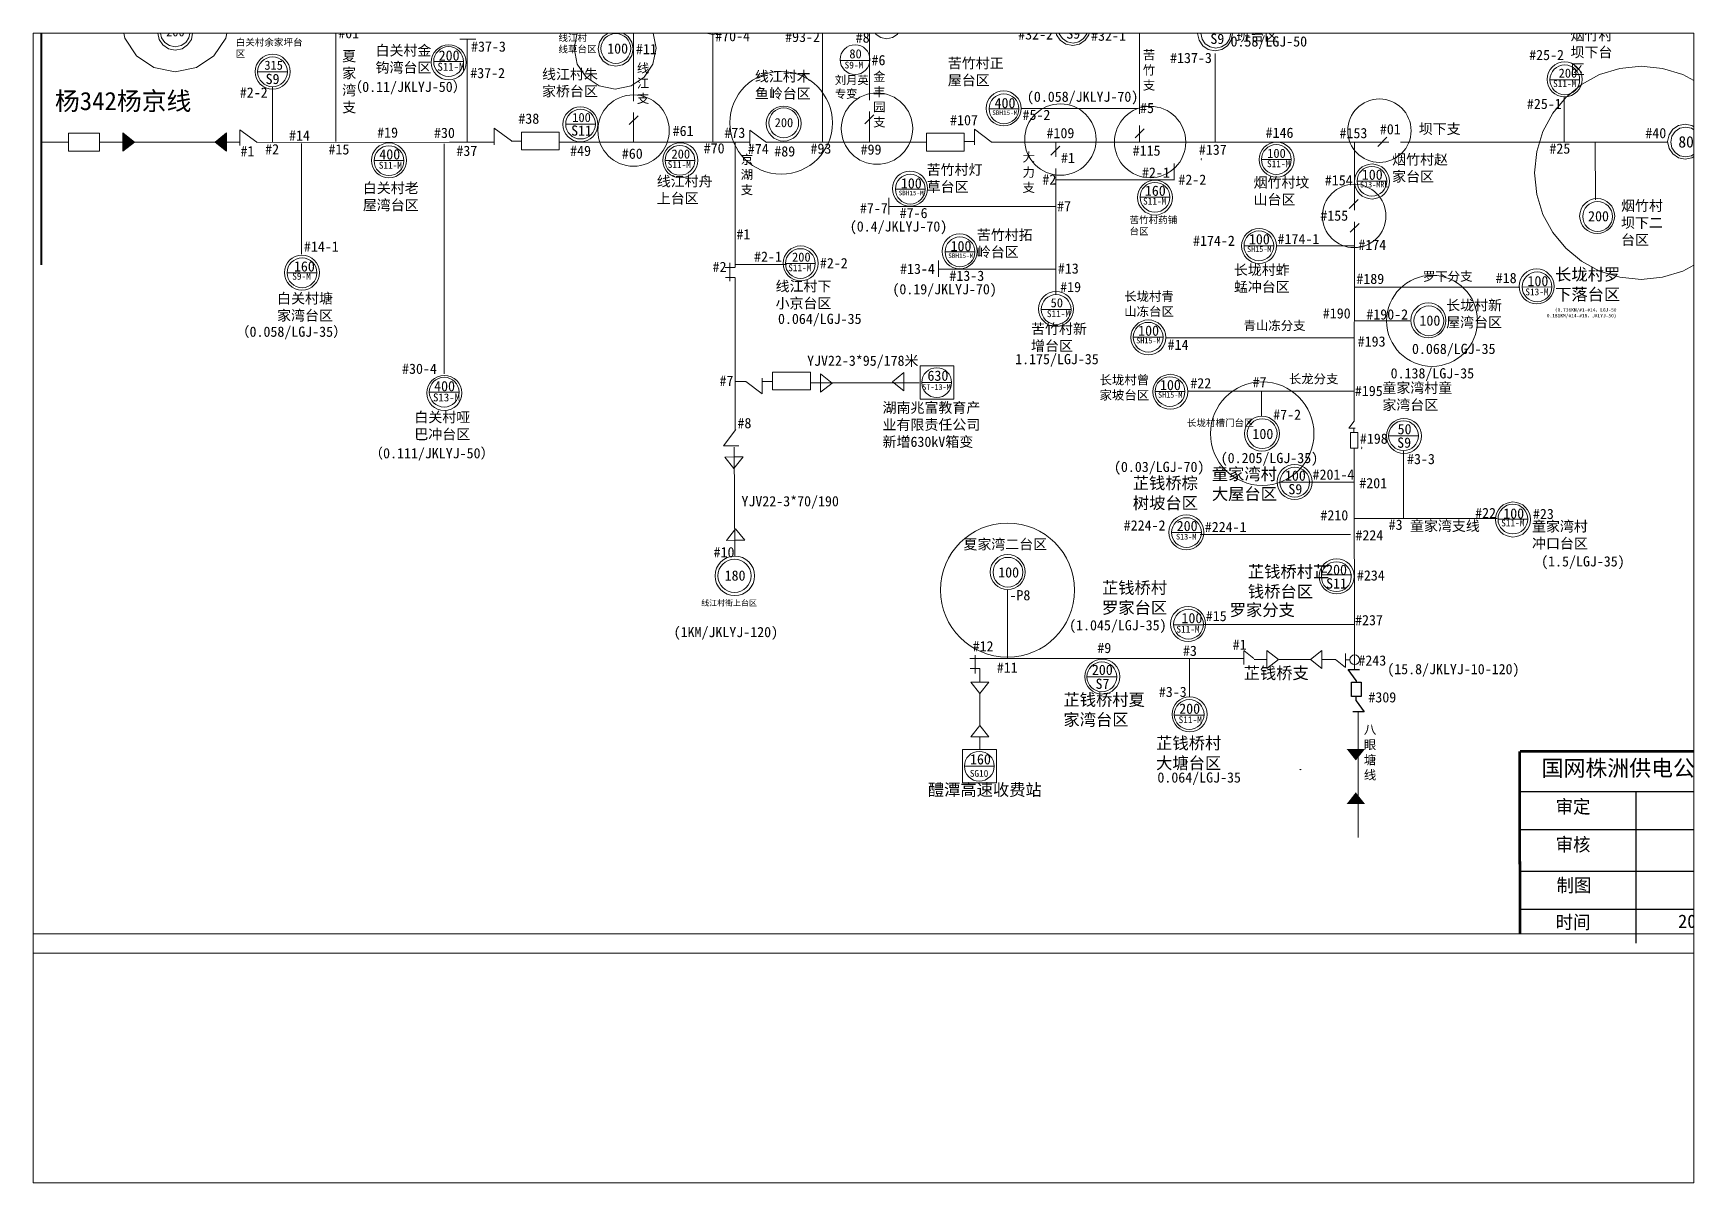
# Paper-space layout '布局1' of a CAD drawing. Header units: millimetres. Extents: x 1.11 to 10.01, y 0.77 to 6.93.
# The model-space entities are those that its viewports show. They can reach past a viewport. Long polylines and large blocks are cut down to what shows.
import ezdxf

# ---------------------------------------------------------------- set-up
doc = ezdxf.new("R2010")
doc.units = ezdxf.units.MM
doc.header["$MEASUREMENT"] = 0
doc.linetypes.add('ACAD_ISO02W100', pattern=[15, 12, -3])
doc.linetypes.add('ACAD_ISO03W100', pattern=[30, 12, -18])
doc.layers.add('图层2', color=7, linetype='Continuous', lineweight=20)
doc.layers.add('边框层', color=7, linetype='Continuous', lineweight=30)
doc.styles.add('_txtstyle_10.00_0_0', font='simsun.ttc', dxfattribs={"height": 10})
doc.styles.add('_txtstyle_6.00_0_0', font='simsun.ttc', dxfattribs={"height": 6})
doc.styles.add('_txtstyle_8.00_0_0', font='simsun.ttc', dxfattribs={"height": 8})
doc.styles.add('_txtstyle_9.00_0_0', font='simsun.ttc', dxfattribs={"height": 9})
doc.styles.add('_txtstyle_900.00_0_0900', font='simsun.ttc', dxfattribs={"height": 900})
doc.styles.add('仿宋_txtstyle_6.00_0_0', font='simsun.ttc', dxfattribs={"height": 6})
doc.styles.add('字体', font='simkai_0.ttf', dxfattribs={"height": 2.5})

psp = doc.layouts.new('布局1')

msp = doc.modelspace()

# ---------------------------------------------------------------- texts
at = {"attachment_point": 1}
for s, insert, char_height, width in [('{\\fNSimSun|b0|i0|c134|p49;长垅村蚱蜢冲台区}', (1207, 614.8), 9, 52.719), ('{\\fNSimSun|b0|i0|c134|p49;长垅村青山冻台区}', (1110.5, 591), 8, 46.185), ('{\\fNSimSun|b0|i0|c134|p49; 青山冻分支}', (1210, 565.3), 8, 430.251), ('{\\fNSimSun|b0|i0|c134|p49;长垅村曾家坡台区}', (1088.8, 517.5), 8, 49.501)]:
    msp.add_mtext(s, dxfattribs=dict(at, insert=insert, char_height=char_height, width=width))
at = {"color": 0, "insert": (898, 493.6), "char_height": 9, "width": 93.334, "attachment_point": 1}
msp.add_mtext('{\\fSimSun|b0|i0|c134|p54;湖南兆富教育产业有限责任公司新增630kV箱变}', dxfattribs=at)
at = {"color": 7, "linetype": 'Continuous', "true_color": 0xffffff, "insert": (1477.6, 179.1), "char_height": 14.124, "width": 386.136, "attachment_point": 1, "style": '字体'}
msp.add_mtext('国网株洲供电公司配电检修公司', dxfattribs=at)
at = {"linetype": 'Continuous', "char_height": 11.77, "width": 110.456, "attachment_point": 1}
for s, insert in [('审定', (1490, 144)), ('审核', (1490, 110.7)), ('制图', (1490.8, 74.8)), ('时间', (1490, 42.4))]:
    msp.add_mtext(s, dxfattribs=dict(at, insert=insert))
at = {"color": 7, "linetype": 'Continuous', "true_color": 0xffffff, "insert": (1597.7, 43.2), "char_height": 11.77, "width": 127.731, "attachment_point": 1}
msp.add_mtext('{\\fSimSun|b0|i0|c0|p2;202\\fSimSun|b0|i0|c134|p2;1年3月26日}', dxfattribs=at)
at = {"layer": '图层2', "char_height": 9, "attachment_point": 1, "style": '_txtstyle_9.00_0_0'}
for s, insert, width in [('{\\f@SimSun|b0|i0|c134|p2;#01}', (419.3, 823), 16.155), ('{\\f@SimSun|b0|i0|c134|p2;#01}', (1335.4, 738.5), 16.155), ('{\\f@SimSun|b0|i0|c134|p2;#1}', (1054.9, 713.3), 16.155), ('{\\f@SimSun|b0|i0|c134|p2;#155}', (1283, 662.5), 27.52)]:
    msp.add_mtext(s, dxfattribs=dict(at, insert=insert, width=width))
at = {"layer": '图层2', "color": 7, "linetype": 'Continuous', "lineweight": 0, "ltscale": 3.670564, "insert": (612.9, 817.4), "char_height": 6, "attachment_point": 1, "style": '_txtstyle_6.00_0_0'}
msp.add_mtext('线江村^M^J线草台区', dxfattribs=at)
at = {"layer": '图层2', "color": 7, "char_height": 9, "attachment_point": 1}
for s, insert, width in [('{\\f@SimSun|b0|i0|c134|p2;\\C256;#70-4}', (750.8, 820.4), 16.155), ('{\\f@SimSun|b0|i0|c134|p2;#61}', (713.4, 737), 16.155), ('{\\f@SimSun|b0|i0|c134|p2;#73}', (758.9, 735.4), 16.155), ('{\\f@SimSun|b0|i0|c134|p2;#153}', (1299.9, 735.1), 27.52), ('{\\f@SimSun|b0|i0|c134|p2;#49}', (623.2, 719.5), 16.155), ('{\\f@SimSun|b0|i0|c134|p2;#60}', (668.7, 717), 16.155), ('{\\f@SimSun|b0|i0|c134|p2;#70}', (740.7, 721.7), 16.155), ('{\\f@SimSun|b0|i0|c134|p2;#74}', (779.5, 721.1), 16.155), ('{\\f@SimSun|b0|i0|c134|p2;#89}', (802.8, 719), 16.155), ('{\\f@SimSun|b0|i0|c134|p2;#99}', (878.7, 720.6), 16.155), ('{\\f@SimSun|b0|i0|c134|p2;#1}', (769.5, 646.1), 16.155)]:
    msp.add_mtext(s, dxfattribs=dict(at, insert=insert, width=width))
at = {"layer": '图层2', "attachment_point": 1}
for s, insert, char_height, width in [('{\\f@SimSun|b0|i0|c134|p2;#93-2}', (812.3, 819.7), 9, 16.155), ('{\\f@SimSun|b0|i0|c134|p2;\\C256;#8}', (874.4, 819.1), 9, 16.155), ('{\\f@SimSun|b0|i0|c134|p2;#32-2}', (1017.3, 821.9), 9, 16.155), ('{\\f@SimSun|b0|i0|c134|p2;#32-1}', (1081.4, 820.8), 9, 16.155), ('{\\f@SimSun|b0|i0|c134|p2;#32}', (1125.4, 828), 9, 16.155), ('{\\f@SimSun|b0|i0|c134|p2;#37-3}', (536.1, 811.2), 9, 16.155), ('{\\f@SimSun|b0|i0|c134|p2;#11}', (681.1, 809), 9, 16.155), ('{\\f@SimSun|b0|i0|c134|p2;#25-2}', (1466.7, 803.8), 9, 16.155), ('{\\f@SimSun|b0|i0|c134|p2;#6}', (888.3, 799.3), 9, 16.155), ('{\\f@SimSun|b0|i0|c134|p2;#137-3}', (1150.9, 801.2), 9, 16.155), ('{\\f@SimSun|b0|i0|c134|p2;#37-2}', (535.4, 787.9), 9, 16.155), ('{\\f@SimSun|b0|i0|c134|p2;#2-2}', (332.7, 770.8), 9, 16.155), ('{\\f@SimSun|b0|i0|c134|p2;#25-1}', (1464.7, 760.8), 9, 16.155), ('{\\f@SimSun|b0|i0|c134|p2;#38}', (577.7, 747.8), 9, 16.155), ('{\\f@SimSun|b0|i0|c134|p2;#107}', (957.4, 746.5), 9, 16.155), ('{\\f@SimSun|b0|i0|c134|p2;#5-2}', (1021.1, 751.1), 9, 16.155), ('{\\f@SimSun|b0|i0|c134|p2;#5}', (1124.5, 757.2), 9, 16.155), ('{\\f@SimSun|b0|i0|c134|p2;#14}', (376, 733), 9, 16.155), ('{\\f@SimSun|b0|i0|c134|p2;#19}', (453.5, 735.6), 9, 16.155), ('{\\f@SimSun|b0|i0|c134|p2;#30}', (503.5, 735.3), 9, 16.155), ('{\\f@SimSun|b0|i0|c134|p2;#109}', (1042.2, 735.1), 9, 16.155), ('{\\f@SimSun|b0|i0|c134|p2;#146}', (1234.9, 735.4), 9, 16.155), ('{\\f@SimSun|b0|i0|c134|p2;#1}', (333.3, 719.2), 9, 16.155), ('{\\f@SimSun|b0|i0|c134|p2;#2}', (355, 720.9), 9, 16.155), ('{\\f@SimSun|b0|i0|c134|p2;#15}', (410.7, 720.8), 9, 16.155), ('{\\f@SimSun|b0|i0|c134|p2;#37}', (523.2, 719.5), 9, 16.155), ('{\\f@SimSun|b0|i0|c134|p2;#93}', (834.6, 721.5), 9, 16.155), ('{\\f@SimSun|b0|i0|c134|p2;#115}', (1118, 719.7), 9, 16.155), ('{\\f@SimSun|b0|i0|c134|p2;#137}', (1176.2, 720.5), 9, 16.155), ('{\\f@SimSun|b0|i0|c134|p2;#25}', (1484.5, 721.5), 9, 16.155), ('{\\f@SimSun|b0|i0|c134|p2;#2}', (1038.6, 694.3), 9, 16.155), ('{\\f@SimSun|b0|i0|c134|p2;#2-1}', (1126.2, 700.4), 9, 16.155), ('{\\f@SimSun|b0|i0|c134|p2;#2-2}', (1158.2, 694.1), 9, 16.155), ('{\\f@SimSun|b0|i0|c134|p2;#154}', (1287, 693.6), 9, 27.52), ('{\\f@SimSun|b0|i0|c134|p2;#7-7}', (878.1, 669), 9, 16.155), ('{\\f@SimSun|b0|i0|c134|p2;#7-6}', (913.1, 664.8), 9, 16.155), ('{\\f@SimSun|b0|i0|c134|p2;#7}', (1051.5, 670.8), 9, 16.155), ('{\\f@SimSun|b0|i0|c134|p2;#14-1}', (389.1, 635.3), 9, 16.155), ('{\\f@SimSun|b0|i0|c134|p2;#174-2}', (1171.1, 640.4), 9, 27.52), ('{\\f@SimSun|b0|i0|c134|p2;#174-1}', (1245.4, 641.9), 9, 27.52), ('{\\f@SimSun|b0|i0|c134|p2;#174}', (1316.5, 636.8), 9, 27.52), ('{\\f@SimSun|b0|i0|c134|p2;#2}', (748.5, 617.4), 9, 16.155), ('{\\f@SimSun|b0|i0|c134|p2;#2-1}', (785, 626.4), 9, 16.155), ('{\\f@SimSun|b0|i0|c134|p2;#2-2}', (842.9, 620.7), 9, 16.155), ('{\\f@SimSun|b0|i0|c134|p2;#13-4}', (913.4, 615.7), 9, 16.155), ('{\\f@SimSun|b0|i0|c134|p2;#13}', (1052.2, 616), 9, 16.155), ('{\\f@SimSun|b0|i0|c134|p2;#13-3}', (956.8, 609.6), 9, 16.155), ('{\\f@SimSun|b0|i0|c134|p2;#19}', (1054.2, 599.7), 9, 16.155), ('{\\f@SimSun|b0|i0|c134|p2;#189}', (1314.7, 606.9), 9, 27.52), ('{\\f@SimSun|b0|i0|c134|p2;#18}', (1437.3, 607.6), 9, 27.52), ('{\\f@SimSun|b0|i0|c134|p2;#190}', (1285.2, 576.5), 9, 27.52), ('{\\f@SimSun|b0|i0|c134|p2;#190-2}', (1323.5, 575.6), 9, 27.52), ('{\\f@SimSun|b0|i0|c134|p2;#14}', (1148.7, 548.9), 9, 27.52), ('{\\f@SimSun|b0|i0|c134|p2;#193}', (1315.9, 551.8), 9, 27.52), ('{\\f@SimSun|b0|i0|c134|p2;#30-4}', (475.4, 527.8), 9, 16.155), ('{\\f@SimSun|b0|i0|c134|p2;#7}', (754.6, 517.2), 9, 16.155), ('{\\f@SimSun|b0|i0|c134|p2;#22}', (1168.7, 515.1), 9, 27.52), ('{\\f@SimSun|b0|i0|c134|p2;#8}', (770.4, 480), 9, 16.155), ('{\\f@SimSun|b0|i0|c134|p2;#10}', (749.4, 366.4), 9, 16.155), ('{\\f@SimSun|b0|i0|c134|p2;180}', (759.1, 345.9), 9, 16.155), ('{\\fSimSun|b0|i0|c134|p2;线江村街上台区}', (738.5, 319.8), 5, 89.61)]:
    msp.add_mtext(s, dxfattribs=dict(at, insert=insert, char_height=char_height, width=width))
at = {"layer": '图层2', "color": 7, "linetype": 'Continuous', "lineweight": 0, "ltscale": 1.928525, "insert": (1568.9, 735.1), "char_height": 9, "attachment_point": 1, "style": '_txtstyle_900.00_0_0900'}
msp.add_mtext('#40', dxfattribs=at)
at = {"layer": '图层2', "color": 7, "linetype": 'Continuous', "lineweight": 0, "ltscale": 2.464656, "insert": (969.1, 373.4), "char_height": 9, "attachment_point": 1, "style": '_txtstyle_900.00_0_0900'}
msp.add_mtext('夏家湾二台区', dxfattribs=at)
at = {"layer": '图层2', "color": 7, "linetype": 'Continuous', "lineweight": 0, "ltscale": 4.436381, "insert": (1009.6, 328.6), "char_height": 9, "attachment_point": 1, "style": '_txtstyle_900.00_0_0900'}
msp.add_mtext('-P8', dxfattribs=at)
at = {"layer": '边框层', "color": 7}
for s, insert, char_height, width, attachment_point in [('{\\fSimSun|b0|i0|c134|p2;金丰园专变}', (915.4, 831.3), 9, 64.284, 1), ('{\\fSimSun|b0|i0|c134|p2;线江村木鱼岭台区}', (785.7, 785), 9, 57.317, 1), ('{\\fSimSun|b0|i0|c134|p2;金丰园支}', (889.7, 784.3), 8, 10.046, 1), ('{\\fSimSun|b0|i0|c134|p2;100}', (625.1, 748.3), 8, 34.952, 1), ('{\\fSimSun|b0|i0|c134|p54;S\\fSimSun|b0|i0|c134|p2;11}', (624.1, 737.3), 9, 34.952, 1), ('{\\fSimSun|b0|i0|c134|p2;京湖支}', (773.2, 711.4), 8, 17.051, 1), ('{\\fSimSun|b0|i0|c134|p2;(0.4/JKLYJ-70)}', (954.9, 653), 9, 60.654, 3), ('{\\fSimSun|b0|i0|c134|p2;(0.19/JKLYJ-70)}', (998.5, 597.8), 9, 60.654, 3), ('{\\fSimSun|b0|i0|c134|p54;#7}', (1223.5, 516), 9, 34.952, 1), ('{\\fSimSun|b0|i0|c134|p54;#7-2}', (1241.6, 487.4), 9, 34.952, 1), ('{\\fSimSun|b0|i0|c134|p2;童家湾支线}', (1361.9, 389.6), 9, 77.821, 1), ('{\\fSimSun|b0|i0|c134|p2;(1.5/LGJ-35)}', (1550.7, 358.4), 9, 60.654, 3), ('{\\fSimSun|b0|i0|c134|p2;芷钱桥村罗家台区}', (1091, 335.9), 10.5, 62.77, 1), ('{\\fSimSun|b0|i0|c134|p2;100}', (1160.9, 308.5), 9, 34.952, 1), ('{\\fSimSun|b0|i0|c134|p54;#15}', (1182.3, 310.3), 9, 34.952, 1), ('{\\fSimSun|b0|i0|c134|p2;(1.045/LGJ-35)}', (1147.8, 302.2), 9, 60.654, 3), ('{\\fSimSun|b0|i0|c134|p2;S11-M}', (1156.4, 297.2), 6, 34.952, 1), ('{\\fSimSun|b0|i0|c134|p2;(15.8/JKLYJ-10-120)}', (1458.2, 263.6), 9, 60.654, 3), ('{\\fSimSun|b0|i0|c134|p2;S7}', (1085.3, 250.7), 9, 34.952, 1), ('{\\fSimSun|b0|i0|c134|p2;芷钱桥村夏家湾台区}', (1057.1, 237.4), 10.5, 72.488, 1), ('{\\fSimSun|b0|i0|c134|p2;醴潭高速收费站}', (937.8, 158.2), 10.5, 107.849, 1)]:
    msp.add_mtext(s, dxfattribs=dict(at, insert=insert, char_height=char_height, width=width, attachment_point=attachment_point))
at = {"layer": '边框层'}
for s, insert, char_height, width, attachment_point in [('{\\fSimSun|b0|i0|c134|p2;200}', (1058.7, 833.1), 8, 34.952, 1), ('{\\fSimSun|b0|i0|c134|p2;烟竹村鲁班台区}', (1209.1, 835.5), 9, 49.569, 1), ('{\\fSimSun|b0|i0|c134|p2;S9}', (741.9, 831.8), 9, 34.952, 1), ('{\\fSimSun|b0|i0|c134|p2;S11}', (895.9, 825.4), 6, 34.952, 1), ('{\\fSimSun|b0|i0|c134|p2;S9}', (1059.6, 822.6), 9, 34.952, 1), ('{\\fSimSun|b0|i0|c134|p2;S9}', (1186.3, 818), 9, 34.952, 1), ('{\\fSimSun|b0|i0|c134|p2;50}', (1186.7, 828.2), 8, 34.952, 1), ('{\\fSimSun|b0|i0|c134|p54;夏家湾支}', (422.8, 802.8), 9, 18.362, 1), ('{\\fSimSun|b0|i0|c134|p2;白关村金钩湾台区}', (452.1, 807.8), 9, 59.601, 1), ('{\\fSimSun|b0|i0|c134|p2;80}', (868.8, 804.3), 8, 34.952, 1), ('{\\fSimSun|b0|i0|c134|p2;苦竹支}', (1126.9, 803.4), 8, 17.372, 1), ('{\\fSimSun|b0|i0|c134|p2;0.58/LGJ-50}', (1271.4, 815.7), 9, 82.002, 3), ('{\\fSimSun|b0|i0|c134|p2;315}', (354.3, 794.3), 8, 34.952, 1), ('{\\fSimSun|b0|i0|c134|p2;S11-M}', (506.5, 792.4), 7, 34.952, 1), ('{\\fSimSun|b0|i0|c134|p2;200}', (507.6, 803.3), 9, 34.952, 1), ('{\\fSimSun|b0|i0|c134|p2;线\\P江\\P支}', (681.9, 791.7), 8, 57.317, 1), ('{\\fSimSun|b0|i0|c134|p2;\\C256;S9-M}', (864.6, 793.4), 6, 34.952, 1), ('{\\fSimSun|b0|i0|c134|p2;苦竹村正屋台区}', (955.4, 796.6), 9, 49.654, 1), ('{\\fￋￎￌﾣﾤ|b0|i0|c134|p54;杨家岭变}', (127.4, 780.2), 16, 23.069, 1), ('{\\fSimSun|b0|i0|c134|p54;S\\fSimSun|b0|i0|c134|p2;9}', (355.4, 782.7), 9, 34.952, 1), ('{\\fSimSun|b0|i0|c134|p2;（0.11/JKLYJ-50）}', (532.2, 775.8), 9, 82.002, 3), ('{\\fSimSun|b0|i0|c134|p2;线江村朱家桥台区}', (598.5, 786.9), 9, 57.317, 1), ('{\\fSimSun|b0|i0|c134|p2;刘月英专变}', (856.1, 780.8), 7.25, 31.997, 1), ('{\\fSimSun|b0|i0|c134|p2;S11-M}', (1487.7, 777.1), 6, 34.952, 1), ('{\\fSimSun|b0|i0|c134|p2;200}', (1492.6, 787.3), 8, 34.952, 1), ('{\\fSimSun|b0|i0|c134|p2;杨342杨京线}', (170.1, 766.8), 16, 155.223, 1), ('{\\fSimSun|b0|i0|c134|p2;400}', (996.5, 761.5), 9, 34.952, 1), ('{\\fSimSun|b0|i0|c134|p2;(0.058/JKLYJ-70)}', (1122.9, 767.1), 9, 60.654, 3), ('{\\fSimSun|b0|i0|c134|p2;SBH15-M}', (994.5, 750.5), 4, 34.952, 1), ('{\\fSimSun|b0|i0|c134|p2;坝下支}', (1369.6, 738.8), 9, 48.901, 1), ('{\\fSimSun|b0|i0|c134|p2;400}', (455.4, 716.4), 9, 34.952, 1), ('{\\fSimSun|b0|i0|c134|p54;200}', (712.4, 716.2), 8, 34.952, 1), ('{\\fSimSun|b0|i0|c134|p2;100}', (1236.3, 716.8), 8, 34.952, 1), ('{\\fSimSun|b0|i0|c134|p2;S11-M}', (454.9, 705.3), 6, 34.952, 1), ('{\\fSimSun|b0|i0|c134|p54;S11-M}', (709, 705.9), 6, 34.952, 1), ('{\\fSimSun|b0|i0|c134|p2;苦竹村灯草台区}', (936.8, 702.9), 9, 49.654, 1), ('{\\fSimSun|b0|i0|c134|p2;大力支}', (1021.1, 713.4), 8, 18.082, 1), ('{\\fSimSun|b0|i0|c134|p2;S11-M}', (1236.1, 706.6), 6, 34.952, 1), ('{\\fSimSun|b0|i0|c134|p2;烟竹村赵家台区}', (1346.2, 711.9), 9, 50.033, 1), ('{\\fSimSun|b0|i0|c134|p54;白关村老屋湾台区}', (440.9, 686.8), 9, 57.229, 1), ('{\\fSimSun|b0|i0|c134|p2;线江村舟上台区}', (699.4, 692.7), 9, 50.773, 1), ('{\\fSimSun|b0|i0|c134|p2;100}', (914.1, 690.9), 9, 34.952, 1), ('{\\fSimSun|b0|i0|c134|p2;烟竹村坟山台区}', (1224.3, 691.7), 9, 49.569, 1), ('{\\fSimSun|b0|i0|c134|p2;S13-MRL}', (1317.9, 687.8), 5, 34.952, 1), ('{\\fSimSun|b0|i0|c134|p2;100}', (1319.5, 698.5), 9, 34.952, 1), ('{\\fSimSun|b0|i0|c134|p2;SBH15-M}', (912.2, 679.9), 4, 34.952, 1), ('{\\fSimSun|b0|i0|c134|p2;S11-M}', (1127.1, 673.7), 6, 34.952, 1), ('{\\fSimSun|b0|i0|c134|p2;160}', (1128.7, 684.4), 9, 34.952, 1), ('{\\fSimSun|b0|i0|c134|p2;苦竹村拓岭台区}', (980.9, 645.5), 9, 49.654, 1), ('{\\fSimSun|b0|i0|c134|p2;100}', (957.8, 635.7), 9, 34.952, 1), ('{\\fSimSun|b0|i0|c134|p2;SH15-M}', (1218.6, 631), 5, 34.952, 1), ('{\\fSimSun|b0|i0|c134|p2;100}', (1220.2, 641.7), 9, 34.952, 1), ('{\\fSimSun|b0|i0|c134|p2;160}', (380.3, 617.8), 9, 34.952, 1), ('{\\fSimSun|b0|i0|c134|p54;S11-M}', (815, 615.1), 6, 34.952, 1), ('{\\fSimSun|b0|i0|c134|p54;200}', (818.4, 625.5), 8, 34.952, 1), ('{\\fSimSun|b0|i0|c134|p2;SBH15-M}', (955.8, 624.7), 4, 34.952, 1), ('{\\fSimSun|b0|i0|c134|p2;S9-M}', (378.8, 607.6), 6, 34.952, 1), ('{\\fSimSun|b0|i0|c134|p54;线江村下\\P小京台区}', (803.9, 600.4), 9, 65.431, 1), ('{\\fSimSun|b0|i0|c134|p2;罗下分支}', (1373.2, 608.6), 8, 58.645, 1), ('{\\fSimSun|b0|i0|c134|p2;100}', (1465.2, 604.9), 9, 34.952, 1), ('{\\fSimSun|b0|i0|c134|p2;长垅村罗下落台区}', (1489.5, 611.5), 10.5, 58.645, 1), ('{\\fSimSun|b0|i0|c134|p54;白关村塘家湾台区}', (365.5, 589.7), 9, 57.229, 1), ('{\\fSimSun|b0|i0|c134|p2;50}', (1045.8, 585.3), 8, 34.952, 1), ('{\\fSimSun|b0|i0|c134|p2;S13-M}', (1463.3, 593.9), 6, 34.952, 1), ('{\\fSimSun|b0|i0|c134|p2;0.064/LGJ-35}', (879.5, 571.7), 9, 82.002, 3), ('{\\fSimSun|b0|i0|c134|p2;S11-M}', (1042.5, 574.7), 6, 34.952, 1), ('{\\fSimSun|b0|i0|c134|p2;(0.736KM/#1-#14，LGJ-50\\P0.181KM/#14-#18，JKLYJ-50)}', (1543.5, 576.6), 3.038, 60.654, 3), ('{\\fSimSun|b0|i0|c134|p2;（0.058/LGJ-35）}', (427, 560.4), 9, 82.002, 3), ('{\\fSimSun|b0|i0|c134|p2;苦竹村新增台区}', (1028.6, 562.9), 9, 50.772, 1), ('{\\fSimSun|b0|i0|c134|p2;100}', (1122.8, 561.3), 9, 34.952, 1), ('{\\fSimSun|b0|i0|c134|p2;SH15-M}', (1121.1, 550.6), 5, 34.952, 1), ('{\\fSimSun|b0|i0|c134|p2;0.068/LGJ-35}', (1437.1, 545.3), 9, 82.002, 3), ('{\\fSimSun|b0|i0|c134|p2;1.175/LGJ-35}', (1088.1, 536.3), 9, 82.002, 3), ('{\\fSimSun|b0|i0|c134|p2;400}', (503.6, 512.5), 9, 34.952, 1), ('{\\fSimSun|b0|i0|c134|p2;100}', (1142, 513.5), 9, 34.952, 1), ('{\\fSimSun|b0|i0|c134|p2;长龙分支}', (1255.3, 518.4), 8, 58.645, 1), ('{\\fSimSun|b0|i0|c134|p2;童家湾村童家湾台区}', (1337.6, 511), 9, 65.591, 1), ('{\\fSimSun|b0|i0|c134|p2;0.138/LGJ-35}', (1418.3, 523.8), 9, 82.002, 3), ('{\\fSimSun|b0|i0|c134|p2;S13-M}', (502.6, 501.6), 7, 34.952, 1), ('{\\fSimSun|b0|i0|c134|p2;SH15-M}', (1140.3, 502.8), 5, 34.952, 1), ('{\\fSimSun|b0|i0|c134|p54;#195}', (1313.4, 508.3), 9, 34.952, 1), ('{\\fSimSun|b0|i0|c134|p54;白关村哑巴冲台区}', (486.2, 485.2), 9, 57.229, 1), ('{\\fSimSun|b0|i0|c134|p2;50}', (1351, 474.7), 9, 34.952, 1), ('{\\fSimSun|b0|i0|c134|p2;（0.111/JKLYJ-50）}', (556.7, 453.5), 9, 82.002, 3), ('{\\fSimSun|b0|i0|c134|p54;#198}', (1317.8, 466.3), 9, 34.952, 1), ('{\\fSimSun|b0|i0|c134|p2;S9}', (1350.6, 462.8), 9, 34.952, 1), ('{\\fSimSun|b0|i0|c134|p2;(0.03/LGJ-70)}', (1181.1, 441.5), 9, 60.654, 3), ('{\\fSimSun|b0|i0|c134|p2;(0.205/LGJ-35)}', (1281.1, 449.3), 9, 60.654, 3), ('{\\fSimSun|b0|i0|c134|p54;#3-3}', (1359.3, 448.4), 9, 34.952, 1), ('{\\fSimSun|b0|i0|c134|p2;芷钱桥棕树坡台区}', (1118.1, 428), 10.5, 58.645, 1), ('{\\fSimSun|b0|i0|c134|p2;童家湾村大屋台区}', (1187.6, 436), 10.5, 58.645, 1), ('{\\fSimSun|b0|i0|c134|p2;100}', (1251.9, 433.8), 9, 34.952, 1), ('{\\fSimSun|b0|i0|c134|p54;#201-4}', (1276.2, 434.7), 9, 34.952, 1), ('{\\fSimSun|b0|i0|c134|p54;#201}', (1317.3, 427.2), 9, 34.952, 1), ('{\\fSimSun|b0|i0|c134|p2;YJV22-3*70/190}', (859.6, 411.3), 9, 82.002, 3), ('{\\fSimSun|b0|i0|c134|p2;S9}', (1254.9, 421.9), 9, 34.952, 1), ('{\\fSimSun|b0|i0|c134|p54;#210}', (1283.1, 398.9), 9, 34.952, 1), ('{\\fSimSun|b0|i0|c134|p54;#22}', (1419.2, 400.9), 9, 34.952, 1), ('{\\fSimSun|b0|i0|c134|p2;100}', (1443.9, 400.5), 9, 34.952, 1), ('{\\fSimSun|b0|i0|c134|p54;#23}', (1470, 400.1), 9, 34.952, 1), ('{\\fSimSun|b0|i0|c134|p54;#224-2}', (1110.1, 390), 9, 34.952, 1), ('{\\fSimSun|b0|i0|c134|p2;200}', (1156.7, 389.5), 9, 34.952, 1), ('{\\fSimSun|b0|i0|c134|p54;#224-1}', (1181.4, 388.6), 9, 34.952, 1), ('{\\fSimSun|b0|i0|c134|p54;#224}', (1313.9, 381.3), 9, 34.952, 1), ('{\\fSimSun|b0|i0|c134|p54;#3}', (1343.1, 390.6), 9, 34.952, 1), ('{\\fSimSun|b0|i0|c134|p2;S11-M}', (1442.1, 390.6), 6, 34.952, 1), ('{\\fSimSun|b0|i0|c134|p2;童家湾村冲口台区}', (1469.2, 389.2), 9, 58.645, 1), ('{\\fSimSun|b0|i0|c134|p2;S13-M}', (1156.1, 378.1), 5, 34.952, 1), ('{\\fSimSun|b0|i0|c134|p2;芷钱桥村芷钱桥台区}', (1219.3, 350.1), 10.5, 73.084, 1), ('{\\fSimSun|b0|i0|c134|p2;200}', (1288.1, 351), 9, 34.952, 1), ('{\\fSimSun|b0|i0|c134|p2;S11}', (1288.1, 339), 9, 34.952, 1), ('{\\fSimSun|b0|i0|c134|p54;#234}', (1315.2, 346), 9, 34.952, 1), ('{\\fSimSun|b0|i0|c134|p2;罗家分支}', (1203.3, 316.4), 10.5, 75.087, 1), ('{\\fSimSun|b0|i0|c134|p54;#237}', (1313.6, 306.7), 9, 34.952, 1), ('{\\fSimSun|b0|i0|c134|p54;#12}', (977.2, 283.7), 9, 34.952, 1), ('{\\fSimSun|b0|i0|c134|p54;#9}', (1086.9, 282.2), 9, 34.952, 1), ('{\\fSimSun|b0|i0|c134|p54;#3}', (1162.2, 279.7), 9, 34.952, 1), ('{\\fSimSun|b0|i0|c134|p54;#1}', (1206, 285.1), 9, 34.952, 1), ('{\\fSimSun|b0|i0|c134|p54;#243}', (1316.5, 271.2), 9, 34.952, 1), ('{\\fSimSun|b0|i0|c134|p2;200}', (1082.1, 263), 9, 34.952, 1), ('{\\fSimSun|b0|i0|c134|p54;#3-3}', (1141, 243.6), 9, 34.952, 1), ('{\\fSimSun|b0|i0|c134|p2;160}', (974.9, 184.3), 9, 34.952, 1), ('{\\fSimSun|b0|i0|c134|p2;\\C256;SG10}', (974.7, 170.4), 6, 34.952, 1)]:
    msp.add_mtext(s, dxfattribs=dict(at, insert=insert, char_height=char_height, width=width, attachment_point=attachment_point))
at = {"layer": '边框层', "color": 7, "width": 34.952, "attachment_point": 1}
for s, insert, char_height, style in [('200', (267.9, 823.7), 8, '_txtstyle_8.00_0_0'), ('{\\fSimSun|b0|i0|c134|p2;100}', (655.8, 809.5), 9, '_txtstyle_9.00_0_0'), ('200', (803.1, 743.8), 8, '_txtstyle_8.00_0_0'), ('100', (1223.3, 470.5), 9, '_txtstyle_9.00_0_0'), ('100', (999.7, 348.7), 9, '_txtstyle_9.00_0_0')]:
    msp.add_mtext(s, dxfattribs=dict(at, insert=insert, char_height=char_height, style=style))
at = {"layer": '边框层', "attachment_point": 1}
for s, insert, char_height, width, style in [('{\\fSimSun|b0|i0|c134|p2;烟竹村坝下台区}', (1503.1, 821.2), 9, 48.901, '_txtstyle_9.00_0_0'), ('{\\fSimSun|b0|i0|c134|p54;白关村余家坪台区}', (329.1, 813.4), 6, 59.558, '_txtstyle_6.00_0_0'), ('80', (1597.9, 727.9), 10, 34.952, '_txtstyle_10.00_0_0'), ('{\\fSimSun|b0|i0|c134|p2;烟竹村坝下二台区}', (1547.5, 671.2), 9, 48.901, '_txtstyle_9.00_0_0'), ('{\\fSimSun|b0|i0|c134|p2;苦竹村药铺台区}', (1115.2, 657.2), 6, 50.033, '_txtstyle_6.00_0_0'), ('200', (1518.5, 662), 9, 34.952, '_txtstyle_9.00_0_0'), ('{\\fSimSun|b0|i0|c134|p2;长垅村新屋湾台区}', (1393.7, 583.7), 9, 58.645, '_txtstyle_9.00_0_0'), ('100', (1370.2, 570.2), 9, 34.952, '_txtstyle_9.00_0_0'), ('长垅村槽门台区', (1165.6, 478.7), 6, 58.645, '仿宋_txtstyle_6.00_0_0'), ('{\\fSimSun|b0|i0|c134|p54;#11}', (998.5, 265), 9, 34.952, '_txtstyle_9.00_0_0')]:
    msp.add_mtext(s, dxfattribs=dict(at, insert=insert, char_height=char_height, width=width, style=style))
at = {"layer": '边框层', "insert": (929.6, 534.9), "char_height": 9, "attachment_point": 3}
msp.add_mtext('{\\fSimSun|b0|i0|c134|p2;YJV22-3*95/178米}', dxfattribs=at)
at = {"layer": '边框层', "color": 0}
for s, insert, char_height, width, attachment_point in [('{\\fSimSun|b0|i0|c134|p2;630}', (937.5, 521.7), 9, 34.952, 1), ('{\\fSimSun|b0|i0|c134|p2;ST-13-M}', (932.9, 509.7), 5, 34.952, 1), ('{\\fSimSun|b0|i0|c134|p2;(1KM/JKLYJ-120)}', (806.1, 296.2), 9, 82.002, 3), ('{\\fSimSun|b0|i0|c134|p2;芷钱桥支}', (1215.6, 260.9), 10.5, 58.645, 1), ('{\\fSimSun|b0|i0|c134|p2;200}', (1158.9, 228.8), 9, 34.952, 1), ('{\\fSimSun|b0|i0|c134|p2;S11-M}', (1158.4, 217.6), 6, 34.952, 1), ('{\\fSimSun|b0|i0|c134|p2;芷钱桥村大塘台区}', (1138.6, 199.2), 10.5, 58.645, 1), ('{\\fSimSun|b0|i0|c134|p2;0.064/LGJ-35}', (1213.2, 168.3), 9, 82.002, 3)]:
    msp.add_mtext(s, dxfattribs=dict(at, insert=insert, char_height=char_height, width=width, attachment_point=attachment_point))
at = {"layer": '边框层', "color": 1, "attachment_point": 1}
for s, insert, char_height, width in [('{\\fSimSun|b0|i0|c134|p54;#309}', (1325.3, 238.8), 9, 34.952), ('{\\fSimSun|b0|i0|c134|p2;八眼塘线}', (1321.3, 210), 8, 17.051)]:
    msp.add_mtext(s, dxfattribs=dict(at, insert=insert, char_height=char_height, width=width))

# ---------------------------------------------------------------- hatches: boundary and pattern name
at = {"layer": '图层2'}
for points in [[(240, 722.6), (229.8, 730.7), (229.8, 722.6), (229.8, 714.6)], [(321.1, 714.6), (321.1, 722.6), (321.1, 730.7), (311, 722.6)], [(1306.2, 188.8), (1314.2, 178.7), (1322.3, 188.8), (1314.2, 188.8)], [(1306.2, 140.5), (1314.2, 140.5), (1322.3, 140.5), (1314.2, 150.7)]]:
    msp.add_hatch(color=7, dxfattribs=at).paths.add_polyline_path(points)
h = msp.add_hatch(color=7, dxfattribs=at)
h.set_gradient(color1=(0, 0, 26), color2=(0, 0, 0), one_color=1)
h.paths.add_polyline_path([(1177.6, 707.8), (1178.4, 706.1), (1179, 708.9)])
h = msp.add_hatch(color=7, dxfattribs=at)
h.set_gradient(color1=(0, 0, 26), color2=(0, 0, 0), one_color=1)
h.paths.add_polyline_path([(1320.1, 453.5), (1319.3, 455.2), (1318.8, 452.4)])
h = msp.add_hatch(color=7, dxfattribs=at)
h.set_gradient(color1=(0, 0, 26), color2=(0, 0, 0), one_color=1)
h.paths.add_polyline_path([(1265.3, 170.1), (1267, 170.9), (1264.2, 171.4)])

# ---------------------------------------------------------------- linework, layer by layer
at = {"color": 1}
for p, q in [((1314.5, 249.2), (1307.4, 258.9)), ((1307.4, 258.9), (1317.4, 258.9)), ((1314.6, 249.2), (1314.6, 247.6)), ((1314.5, 231.2), (1314.5, 234.9)), ((1321.6, 221.5), (1311.6, 221.5)), ((1314.5, 231.2), (1321.6, 221.4))]:
    msp.add_line(p, q, dxfattribs=at)
at = {"linetype": 'Continuous'}
for p, q in [((1458.5, 151.3), (1752.1, 151.3)), ((1560.4, 151.3), (1560.4, 17.9)), ((1458.5, 117.9), (1752.1, 117.9)), ((1458.5, 81.4), (1752.1, 81.4)), ((1458.5, 48), (1752.1, 48))]:
    msp.add_line(p, q, dxfattribs=at)
at = {"color": 1}
msp.add_lwpolyline([(1318.8, 247.6), (1318.8, 235), (1310.3, 235), (1310.3, 247.6)], close=True, dxfattribs=at)
at = {"linetype": 'Continuous', "const_width": 2.35}
for points in [[(1458.3, 186.7), (1458.6, 26.1)], [(1458.5, 186.7), (1752.1, 186.7)]]:
    msp.add_lwpolyline(points, dxfattribs=at)
at = {"layer": '图层2', "color": 7}
for p, q in [((679, 938.6), (679, 758.8)), ((886.4, 918.3), (886.4, 759.6)), ((748.8, 819.9), (748.8, 722.6)), ((845.3, 722.8), (845.3, 819.2)), ((1497.6, 722.6), (1497.6, 762.1)), ((229.8, 722.6), (229.8, 730.7)), ((229.8, 730.7), (240, 722.6)), ((556.5, 720.2), (556.5, 734.8)), ((556.5, 734.8), (571.6, 723.8)), ((619.3, 738.5), (645.5, 738.5)), ((182, 722.6), (158, 722.6)), ((229.8, 722.6), (229.8, 714.6)), ((240, 722.6), (229.8, 714.6)), ((766.5, 722.6), (781.3, 722.6)), ((768.3, 612.4), (768.3, 722.6)), ((795.3, 722.6), (936.6, 722.6)), ((993.5, 722.6), (1343.4, 722.6)), ((1313.1, 722.6), (1313.1, 662.7)), ((1313.1, 631.4), (1245.1, 631.4)), ((813.4, 614.9), (768.3, 614.9)), ((768.3, 469.1), (768.3, 603.6)), ((1312.7, 565.4), (1361.8, 565.4)), ((1312.7, 550.5), (1147.4, 550.5)), ((1231.4, 503.7), (1231.4, 481.5)), ((1231.9, 466.2), (1231.9, 466.2)), ((1312.9, 453.1), (1313, 258.9)), ((1356.2, 391.5), (1356.2, 450.8)), ((1438.5, 391.5), (1313, 391.5)), ((1008.3, 344.3), (1008.3, 344.3)), ((1180.2, 297.9), (1154, 297.9)), ((1167.1, 297.9), (1180.2, 297.9)), ((1180.8, 298.2), (1313, 298.2)), ((979.5, 255.3), (979.4, 271.4)), ((1215.6, 268.5), (983.2, 268.5)), ((1168.1, 268.5), (1168.1, 235)), ((1224.5, 268.4), (1215.6, 275.4)), ((1236.1, 267.5), (1224.8, 267.5)), ((1236.1, 267.5), (1236.1, 275.6)), ((1236.1, 275.6), (1246.3, 267.5)), ((1236.1, 267.5), (1236.1, 259.5)), ((1246.3, 267.5), (1236.1, 259.5)), ((1284.4, 275.6), (1274.3, 267.5)), ((1274.3, 267.5), (1284.4, 259.5)), ((1284.4, 267.5), (1284.4, 275.6)), ((1284.4, 267.5), (1284.4, 259.5)), ((1284.4, 267.5), (1296.4, 267.5)), ((1296.4, 267.6), (1305.3, 260.6)), ((1308.9, 267.3), (1305.4, 267.3)), ((983.5, 247.7), (983.5, 259.6)), ((983.5, 247.7), (975.5, 247.7)), ((975.5, 247.7), (983.5, 237.5)), ((983.5, 247.7), (991.6, 247.7)), ((983.5, 237.5), (991.6, 247.7)), ((975.5, 199.4), (983.5, 209.5)), ((983.5, 209.5), (991.6, 199.4)), ((983.5, 199.4), (975.5, 199.4)), ((983.5, 199.4), (991.6, 199.4)), ((983.5, 199.4), (983.5, 188))]:
    msp.add_line(p, q, dxfattribs=at)
at = {"layer": '图层2'}
for p, q in [((1124, 867.5), (1124.1, 747.5)), ((417.2, 854.2), (417.2, 723.2)), ((677.2, 824.2), (677.2, 824.2)), ((677.2, 824.2), (677.2, 824.2)), ((1078.6, 822.9), (1052.4, 822.9)), ((1065.5, 822.9), (1078.6, 822.9)), ((1080.8, 822.9), (1123.2, 822.9)), ((1204.2, 818.4), (1178, 818.4)), ((1178, 818.4), (1191.1, 818.4)), ((1191.1, 818.4), (1204.2, 818.4)), ((526.1, 813.1), (540.3, 813.1)), ((532.8, 722.6), (532.8, 813)), ((529.4, 793.5), (503.2, 793.5)), ((516.3, 793.5), (529.4, 793.5)), ((861, 794.5), (887.2, 794.5)), ((874.1, 794.5), (874.1, 794.5)), ((874.1, 794.5), (874.1, 794.5)), ((1190.5, 722.5), (1190.4, 800.6)), ((361.5, 784.5), (348.4, 784.5)), ((348.4, 784.5), (374.6, 784.5)), ((374.6, 784.5), (361.5, 784.5)), ((1511.1, 777.4), (1484.9, 777.4)), ((1498, 777.4), (1511.1, 777.4)), ((361.5, 771.4), (361.5, 722.6)), ((991.7, 751.8), (1017.9, 751.9)), ((1004.8, 751.9), (1004.8, 751.9)), ((1004.8, 751.9), (1004.8, 751.9)), ((1019.5, 752.1), (1122.8, 752.1)), ((321.1, 730.7), (311, 722.6)), ((321.1, 722.6), (321.1, 730.7)), ((332.6, 719.6), (332.6, 733.5)), ((332.6, 733.5), (347.8, 722.7)), ((781.3, 719.5), (781.3, 733.1)), ((781.3, 733.1), (795.8, 722.3)), ((978.9, 720.2), (979, 733.9)), ((979, 733.9), (993.5, 723)), ((209.4, 722.6), (240, 722.6)), ((311, 722.6), (321.1, 714.6)), ((321.1, 722.6), (321.1, 714.6)), ((347.6, 722.2), (532.8, 722.6)), ((387, 721.3), (387, 624.1)), ((512.5, 721.2), (512.5, 518.8)), ((517.1, 722.6), (556.3, 722.6)), ((580.3, 723.6), (571.4, 723.6)), ((613.6, 722.6), (781.3, 722.6)), ((795.3, 722.6), (864.3, 722.6)), ((970, 723.1), (978.9, 723.1)), ((1604.3, 722.7), (1604.3, 722.7)), ((1604.3, 722.7), (1604.3, 722.7)), ((476.9, 706.4), (450.7, 706.4)), ((719.8, 706.6), (706.7, 706.6)), ((706.7, 706.6), (732.9, 706.6)), ((732.9, 706.6), (719.8, 706.6)), ((1154.5, 689.2), (1154.5, 703.8)), ((1244.3, 707.3), (1231.2, 707.3)), ((1231.2, 707.3), (1257.4, 707.3)), ((1050.4, 588.7), (1050.3, 699.5)), ((1050.7, 689.5), (1154, 689.5)), ((1341.5, 688.2), (1315.3, 688.2)), ((1328.4, 688.2), (1341.5, 688.2)), ((903.5, 659.1), (903.5, 673.7)), ((909.3, 681.2), (935.5, 681.3)), ((922.4, 681.3), (922.4, 681.3)), ((922.4, 681.3), (922.4, 681.3)), ((1150.7, 674.1), (1124.5, 674.1)), ((1137.6, 674.1), (1150.7, 674.1)), ((903.5, 666.1), (1050.3, 666.1)), ((1526.9, 657.2), (1526.9, 657.2)), ((1526.9, 657.2), (1526.9, 657.2)), ((1242.1, 631.4), (1216, 631.4)), ((1229, 631.4), (1242.1, 631.4)), ((763.7, 616.5), (763.7, 600.4)), ((825.7, 615.8), (812.6, 615.8)), ((812.6, 615.8), (838.8, 615.8)), ((838.8, 615.8), (825.7, 615.8)), ((947.1, 604), (947.1, 618.5)), ((953, 626.1), (979.2, 626.1)), ((966.1, 626.1), (966.1, 626.1)), ((966.1, 626.1), (966.1, 626.1)), ((400.5, 607.7), (374.3, 607.7)), ((768, 612.3), (759.6, 612.3)), ((768.2, 603.5), (759.9, 603.5)), ((947.2, 610.9), (1050.4, 610.9)), ((1312.9, 595.1), (1458.5, 595.1)), ((1460.5, 595.2), (1486.7, 595.3)), ((1473.6, 595.3), (1473.6, 595.3)), ((1473.6, 595.3), (1473.6, 595.3)), ((1050.7, 575.4), (1037.6, 575.4)), ((1037.6, 575.4), (1063.8, 575.4)), ((1378.5, 565.4), (1378.5, 565.4)), ((1378.5, 565.4), (1378.5, 565.4)), ((1144.7, 551), (1118.5, 551)), ((1131.6, 551), (1144.7, 551)), ((777.9, 512), (768.9, 512)), ((792.2, 501.3), (777.7, 512.1)), ((792.2, 514.9), (792.2, 501.3)), ((801.2, 512), (792.2, 512)), ((843.4, 510.7), (843.4, 518.7)), ((843.4, 518.7), (853.6, 510.7)), ((916.8, 519.9), (906.6, 511.8)), ((906.6, 511.8), (916.8, 503.8)), ((916.8, 511.8), (916.8, 519.9)), ((916.8, 511.8), (916.8, 503.8)), ((525.5, 502.7), (499.3, 502.7)), ((512.4, 502.7), (525.5, 502.7)), ((843.4, 510.7), (843.4, 502.6)), ((853.6, 510.7), (843.4, 502.6)), ((1163.9, 503.2), (1137.7, 503.2)), ((1150.8, 503.2), (1163.9, 503.2)), ((1166.7, 503.5), (1312.3, 503.5)), ((758.1, 455.4), (768.9, 470)), ((1308.2, 471), (1312.7, 477.1)), ((1313.8, 471), (1308.2, 471)), ((1312.6, 467.3), (1312.6, 471)), ((771.7, 455.4), (758.1, 455.4)), ((1356.2, 464.4), (1343.1, 464.4)), ((1343.1, 464.4), (1369.3, 464.4)), ((767.3, 445.7), (759.2, 445.6)), ((767.3, 435.6), (759.2, 445.6)), ((767.3, 445.7), (775.3, 445.7)), ((775.3, 445.7), (767.3, 435.6)), ((1260.5, 423.5), (1247.4, 423.5)), ((1247.4, 423.5), (1273.6, 423.5)), ((1273.6, 423.5), (1313, 423.5)), ((768.8, 382.5), (760.8, 372.3)), ((776.9, 372.4), (768.8, 382.5)), ((1452.4, 391.1), (1439.3, 391.1)), ((1439.3, 391.1), (1465.6, 391.1)), ((768.8, 372.4), (760.8, 372.3)), ((768.8, 372.4), (776.9, 372.4)), ((1165.3, 379.2), (1152.2, 379.2)), ((1152.2, 379.2), (1178.4, 379.2)), ((1177.3, 377.5), (1309.6, 377.6)), ((1297.7, 342.1), (1284.6, 342.1)), ((1284.6, 342.1), (1310.8, 342.1)), ((974.9, 268.3), (983.3, 268.3)), ((1215.6, 263.2), (1215.6, 275.3)), ((1305.3, 272.8), (1305.3, 260.7)), ((975.1, 259.5), (983.5, 259.5)), ((1090.9, 252.3), (1077.8, 252.3)), ((1077.8, 252.3), (1104, 252.3)), ((1104, 252.3), (1090.9, 252.3)), ((996.2, 173.6), (970, 173.6)), ((983.1, 173.6), (996.2, 173.6))]:
    msp.add_line(p, q, dxfattribs=at)
at = {"layer": '图层2', "lineweight": 40}
msp.add_line((158, 845.2), (158, 614.7), dxfattribs=at)
at = {"layer": '图层2', "color": 7, "linetype": 'Continuous', "lineweight": 0, "ltscale": 0.978749}
for p, q in [((300.2, 818.9), (291.2, 818.9)), ((297.3, 823.6), (310.4, 823.6)), ((300.2, 818.9), (300.2, 826.5)), ((307, 819.1), (307, 826.6))]:
    msp.add_line(p, q, dxfattribs=at)
at = {"layer": '图层2', "color": 7, "linetype": 'Continuous', "lineweight": 0, "ltscale": 1.761748}
msp.add_line((417.2, 819.1), (307, 819.1), dxfattribs=at)
at = {"layer": '图层2', "color": 7, "linetype": 'Continuous', "lineweight": 0, "ltscale": 2.734611}
for p, q in [((675.1, 738), (683, 745.9)), ((882.4, 738.8), (890.3, 746.7)), ((1120.1, 726.5), (1128, 734.4)), ((1046, 711.1), (1054, 719)), ((1333.6, 718.9), (1341.5, 726.9)), ((1308.5, 664.2), (1316.4, 672.1)), ((1309.4, 643.3), (1317.3, 651.2))]:
    msp.add_line(p, q, dxfattribs=at)
at = {"layer": '图层2', "color": 7, "linetype": 'Continuous', "lineweight": 0, "ltscale": 0.957372}
msp.add_line((679, 748.7), (679, 722.6), dxfattribs=at)
at = {"layer": '图层2', "color": 7, "linetype": 'Continuous', "lineweight": 0, "ltscale": 0.754884}
msp.add_line((886.4, 749.5), (886.4, 722.6), dxfattribs=at)
at = {"layer": '图层2', "color": 7, "linetype": 'Continuous', "lineweight": 0, "ltscale": 1.88815}
msp.add_line((1124.1, 737.2), (1124.1, 722.6), dxfattribs=at)
at = {"layer": '图层2', "color": 7, "linetype": 'ACAD_ISO03W100', "lineweight": 15}
msp.add_line((239.5, 722.6), (332.6, 722.6), dxfattribs=at)
at = {"layer": '图层2', "color": 7, "linetype": 'Continuous', "lineweight": 0, "ltscale": 0.924771}
msp.add_line((1050.3, 709.7), (1050.3, 722.6), dxfattribs=at)
at = {"layer": '图层2', "color": 7, "linetype": 'Continuous', "lineweight": 0, "ltscale": 0.449886}
msp.add_line((1353.5, 722.6), (1588.2, 722.5), dxfattribs=at)
at = {"layer": '图层2', "color": 7, "linetype": 'Continuous', "lineweight": 0, "ltscale": 1.928525}
msp.add_line((1524.7, 722.5), (1524.9, 672), dxfattribs=at)
at = {"layer": '图层2', "color": 7, "linetype": 'Continuous', "lineweight": 0, "ltscale": 0.482612}
msp.add_line((1313.1, 652.6), (1312.9, 477.3), dxfattribs=at)
at = {"layer": '图层2', "linetype": 'ACAD_ISO02W100'}
for p, q in [((834.8, 510.9), (930.3, 510.9)), ((767.5, 454.3), (768, 358.8))]:
    msp.add_line(p, q, dxfattribs=at)
at = {"layer": '图层2', "color": 0}
for p, q in [((958.7, 511.1), (932.5, 511.1)), ((945.6, 511.1), (958.7, 511.1)), ((1180.8, 218.6), (1154.6, 218.6)), ((1167.7, 218.6), (1180.8, 218.6))]:
    msp.add_line(p, q, dxfattribs=at)
at = {"layer": '图层2', "color": 7, "linetype": 'Continuous', "lineweight": 0, "ltscale": 3.353138}
msp.add_line((1007.9, 268.6), (1007.9, 328.6), dxfattribs=at)
at = {"layer": '图层2', "color": 7, "linetype": 'ACAD_ISO02W100'}
for p, q in [((1246.9, 267.5), (1274.3, 267.5)), ((983.5, 210.2), (983.5, 237.5))]:
    msp.add_line(p, q, dxfattribs=at)
at = {"layer": '图层2', "color": 1}
msp.add_line((1316.4, 111.1), (1316.4, 221.3), dxfattribs=at)
at = {"layer": '图层2'}
for points in [[(98.7, 1048.5), (1781.2, 1048.5), (1781.2, 9.3), (98.7, 9.3)], [(1755.8, 26.2), (121.3, 26.2), (121.3, 1026), (1755.8, 1026)], [(182, 730.5), (209.4, 730.5), (209.4, 714.8), (182, 714.8)], [(613.6, 715.8), (580.3, 715.8), (580.3, 731.4), (613.6, 731.4)], [(936.6, 730.5), (969.9, 730.5), (969.9, 714.8), (936.6, 714.8)], [(834.6, 504.7), (801.3, 504.7), (801.3, 520.3), (834.6, 520.3)], [(1309.6, 453.3), (1309.6, 467.2), (1316.1, 467.2), (1316.1, 453.3)], [(968.4, 188.4), (998.3, 188.4), (998.3, 159), (968.4, 159)]]:
    msp.add_lwpolyline(points, close=True, dxfattribs=at)
at = {"layer": '图层2', "color": 0}
msp.add_lwpolyline([(931, 525.8), (960.8, 525.8), (960.8, 496.5), (931, 496.5)], close=True, dxfattribs=at)
at = {"layer": '图层2', "color": 12, "linetype": 'Continuous', "lineweight": 0, "ltscale": 2.517358, "true_color": 0xc00000}
msp.add_circle((275.9, 832.7), 48.2, dxfattribs=at)
at = {"layer": '图层2'}
for centre, radius in [((748.6, 832.7), 15.4), ((843.1, 834.6), 15.4), ((842.7, 834.9), 13.1), ((748.8, 833), 13.1), ((901.6, 826.6), 13.1), ((1065.2, 823.1), 15.4), ((1065.5, 822.9), 13.1), ((1190.5, 818.2), 15.4), ((1191.1, 818.4), 13.1), ((516.5, 792.8), 15.4), ((516.3, 793.5), 13.1), ((873.8, 795.2), 13.1), ((361.5, 784.5), 15.4), ((361.5, 784.5), 13.1), ((1498, 777.4), 13.1), ((1004.4, 752.3), 15.4), ((1004.8, 751.9), 13.1), ((1603.9, 723.1), 15.4), ((1604.3, 722.7), 13.1), ((463.8, 706.5), 15.4), ((463.9, 706.3), 13.1), ((720.1, 706.6), 15.4), ((719.8, 706.6), 13.1), ((1244.5, 707.3), 15.4), ((1244.3, 707.3), 13.1), ((1328.5, 688), 15.4), ((1328.4, 688.2), 13.1), ((922.1, 681.7), 15.4), ((922.4, 681.3), 13.1), ((1137.7, 673.9), 15.4), ((1137.6, 674.1), 13.1), ((1526.5, 657.6), 15.4), ((1526.9, 657.2), 13.1), ((1229.2, 631.3), 15.4), ((1229, 631.4), 13.1), ((826, 615.9), 15.4), ((825.7, 615.8), 13.1), ((965.7, 626.5), 15.4), ((966.1, 626.1), 13.1), ((387.3, 607.9), 15.4), ((387.4, 607.7), 13.1), ((1473.2, 595.7), 15.4), ((1473.6, 595.3), 13.1), ((1050.6, 575.9), 15.4), ((1050.7, 575.4), 13.1), ((1378.1, 565.8), 15.4), ((1378.5, 565.4), 13.1), ((1131.8, 550.8), 15.4), ((1131.6, 551), 13.1), ((512.6, 502), 15.4), ((512.4, 502.7), 13.1), ((1151, 503), 15.4), ((1150.8, 503.2), 13.1), ((1356.6, 464.2), 15.4), ((1356.2, 464.4), 13.1), ((1260.4, 423.7), 15.4), ((1260.5, 423.5), 13.1), ((1165.2, 379.5), 15.4), ((1452.4, 390.7), 15.4), ((1452.4, 391.1), 13.1), ((1165.3, 379.2), 13.1), ((768.1, 341.1), 17.4), ((767.8, 341.2), 14.6), ((1297.4, 340.7), 15.4), ((1297.1, 340.4), 13.1), ((983.1, 173.6), 13.1)]:
    msp.add_circle(centre, radius, dxfattribs=at)
at = {"layer": '图层2', "color": 7}
for centre, radius in [((275.9, 819), 15.4), ((275.9, 819.6), 13.1), ((663.3, 804.7), 15.4), ((663.4, 805), 13.1), ((1497.8, 777.8), 15.4), ((632.3, 738.2), 15.4), ((632.4, 738.5), 13.1), ((811.1, 739), 15.4), ((811.1, 739.6), 13.1), ((1231.6, 466.2), 15.4), ((1231.9, 466.2), 13.1), ((1008.1, 344.4), 15.4), ((1008.3, 344.3), 13.1), ((1166.7, 298.7), 15.4), ((1167.1, 298.6), 13.1), ((1091.2, 252.5), 15.4), ((1090.9, 252.3), 13.1), ((1313.2, 267.3), 4.28)]:
    msp.add_circle(centre, radius, dxfattribs=at)
at = {"layer": '图层2', "color": 12, "linetype": 'Continuous', "lineweight": 0, "ltscale": 1.041922, "true_color": 0xc00000}
msp.add_circle((662.8, 805.4), 36.1, dxfattribs=at)
at = {"layer": '图层2', "color": 12, "linetype": 'Continuous', "lineweight": 0, "ltscale": 3.375827, "true_color": 0xc00000}
msp.add_circle((1565.2, 695.6), 93.8, dxfattribs=at)
at = {"layer": '图层2', "color": 12, "linetype": 'Continuous', "lineweight": 0, "ltscale": 3.036944, "true_color": 0xc00000}
msp.add_circle((808.8, 739.6), 45.1, dxfattribs=at)
at = {"layer": '图层2', "color": 12, "linetype": 'Continuous', "lineweight": 0, "ltscale": 1.551714, "true_color": 0xc00000}
for centre in [(679, 732.8), (893.1, 734.5), (1054.4, 724.9), (1133.3, 722.7)]:
    msp.add_circle(centre, 31.4, dxfattribs=at)
at = {"layer": '图层2', "color": 12, "linetype": 'Continuous', "lineweight": 0, "ltscale": 2.172833, "true_color": 0xc00000}
for centre in [(1335, 732.7), (1312.8, 657.7)]:
    msp.add_circle(centre, 27.9, dxfattribs=at)
at = {"layer": '图层2', "color": 12, "linetype": 'Continuous', "lineweight": 0, "ltscale": 2.410824, "true_color": 0xc00000}
for centre, radius in [((1381.3, 565.4), 40), ((1231.9, 466.2), 45.5)]:
    msp.add_circle(centre, radius, dxfattribs=at)
at = {"layer": '图层2', "color": 0}
for centre, radius in [((945.6, 511.1), 13.1), ((1168, 219.3), 15.4), ((1167.7, 219.2), 13.1)]:
    msp.add_circle(centre, radius, dxfattribs=at)
at = {"layer": '图层2', "color": 12, "linetype": 'Continuous', "lineweight": 0, "ltscale": 4.10776, "true_color": 0xc00000}
msp.add_circle((1007.9, 328.6), 59, dxfattribs=at)

msp.set_redraw_order([(e.dxf.handle, doc.entitydb.next_handle()) for e in msp.query("TEXT MTEXT ATTDEF DIMENSION ARC_DIMENSION")])  # texts and dimensions are drawn at this point

# ---------------------------------------------------------------- viewports
at = {"layer": '图层2', "color": 7}
psp.add_viewport(center=(5.5638, 3.8521), size=(8.902, 6.163334), view_center_point=(881.2434, 312.8534), view_height=1011.171955, dxfattribs=at)

doc.saveas('drawing.dxf')
